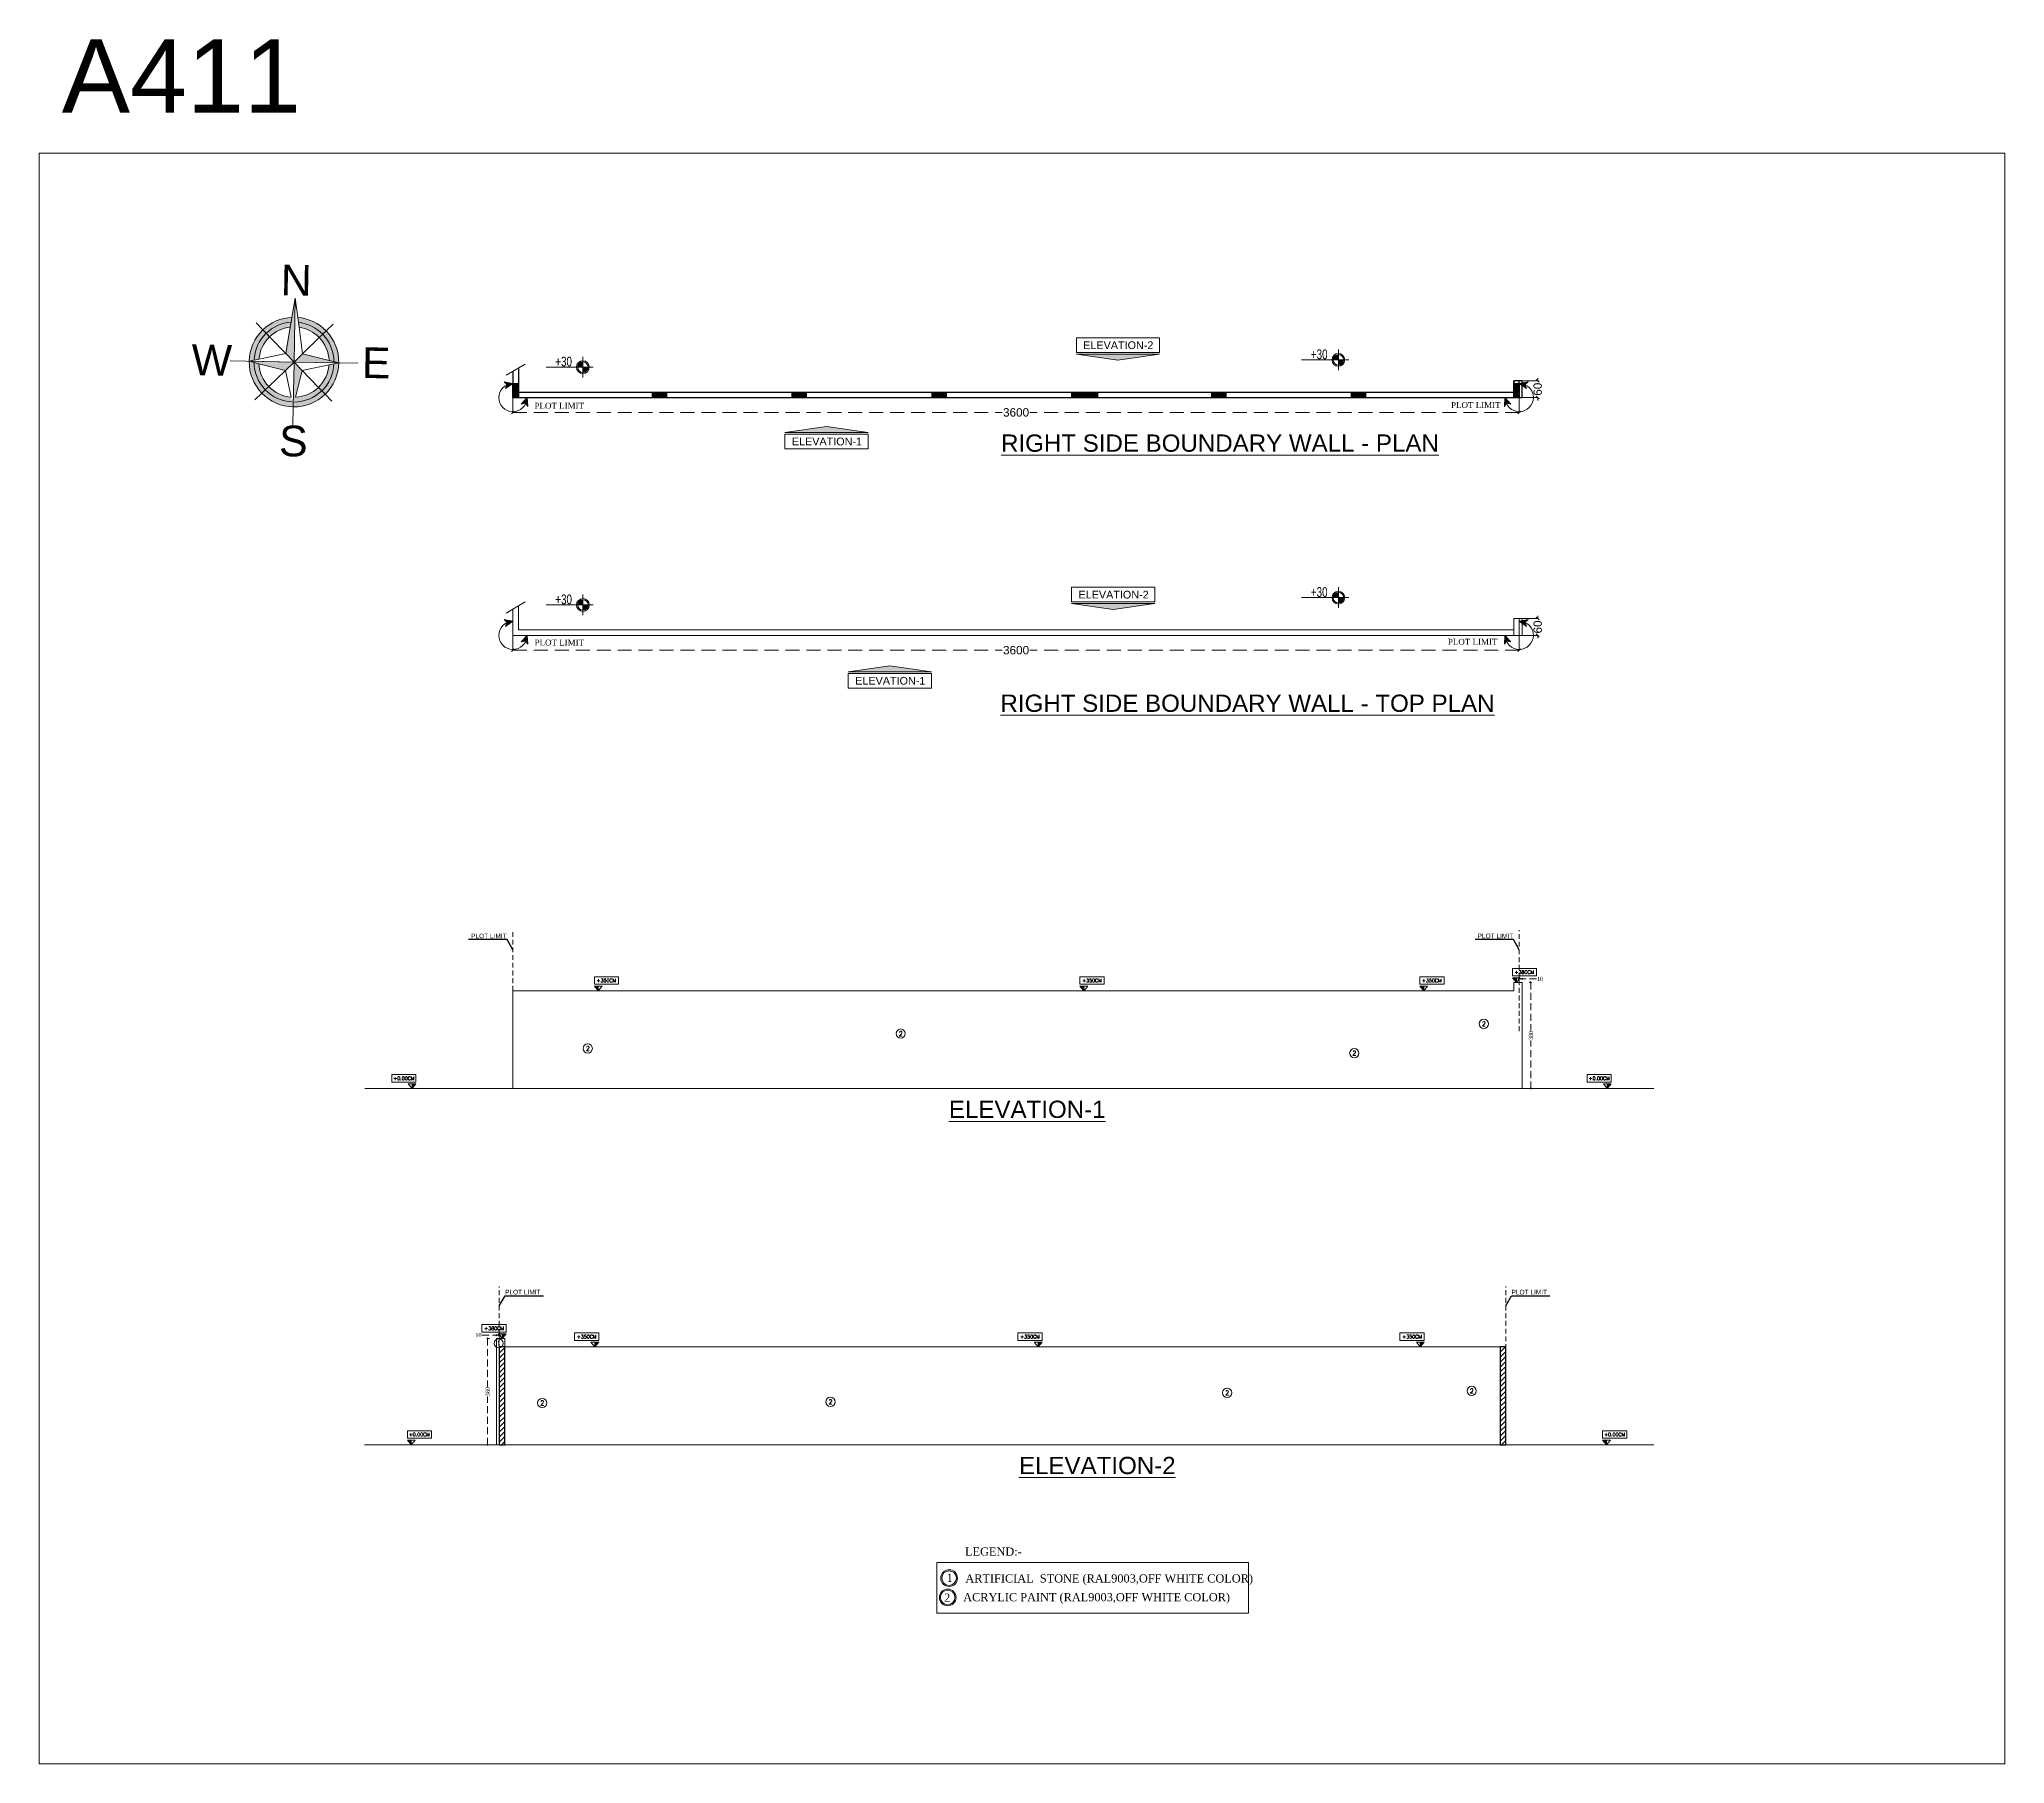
# Model space of a CAD drawing. Header units: inches. Extents: x -114 to 635, y -137 to 57.
# Drawn here: x 387 to 457.3, y -113.4 to -51.7 of the extents above; entities that cross this region are included whole.
import ezdxf
from ezdxf.enums import TextEntityAlignment as Align

# ---------------------------------------------------------------- set-up
doc = ezdxf.new("R2010")
doc.units = ezdxf.units.IN
doc.header["$MEASUREMENT"] = 0
doc.header["$PDMODE"] = 98
for name, pattern in [('ABOOD', [0.375, 0.25, -0.125]), ('DASHED', [0.75, 0.5, -0.25]), ('DASHED2', [0.375, 0.25, -0.125])]:
    doc.linetypes.add(name, pattern=pattern)
doc.layers.get('0').update_dxf_attribs({"lineweight": 5})
doc.layers.get('Defpoints').update_dxf_attribs({"lineweight": 5})
for name, color, linetype, lineweight in [('A-ARROW', 1, 'Continuous', 5), ('A-ELEV 02', 32, 'Continuous', 5), ('A-ELEVATION TAG', 230, 'Continuous', 5), ('A-FIN TAG', 1, 'Continuous', 9), ('A-FLOOR LINE', 5, 'Continuous', 20), ('A-HATCH SEC', 8, 'Continuous', 5), ('A-LEVEL TEXT', 3, 'Continuous', 5), ('A-PLOT LIMIT', 1, 'Continuous', 0), ('A-RAILING', 31, 'Continuous', 5), ('BORDER A2', 7, 'Continuous', 50), ('BOUNDARY WALL', 3, 'Continuous', 18), ('COLUMNS HATCH', 1, 'Continuous', 5), ('dim', 1, 'Continuous', 9), ('DIM.', 1, 'Continuous', 5), ('ELEVATION 02', 3, 'Continuous', 18), ('LEVEL SYMBOL', 8, 'Continuous', 5), ('LEVELS', 251, 'Continuous', 5), ('PROPOSED COLUMNS', 6, 'Continuous', 30), ('TEXT2', 7, 'Continuous', 0), ('WALL PROPOSED', 7, 'Continuous', 30)]:
    doc.layers.add(name, color=color, linetype=linetype, lineweight=lineweight)
doc.styles.add('002-F.FLOOR PLAN$0$xref plans$0$ATTRIBUTE', font='BKANT.TTF')
doc.styles.add('Arial', font='arial.ttf')
doc.styles.add('BORDER', font='times.ttf', dxfattribs={"height": 0.2})
doc.styles.add('COMP', font='complex_.ttf')
doc.styles.add('ROMANS', font='romans.shx', dxfattribs={"width": 0.7})
doc.styles.add('ST', font='times.ttf', dxfattribs={"width": 0.8})
doc.styles.get("Standard").update_dxf_attribs({"font": 'arial.ttf'})
doc.styles.add('TEXTN', font='arial.ttf', dxfattribs={"height": 0.2})
doc.styles.add('TEXTS', font='arial.ttf', dxfattribs={"width": 0.8})
doc.dimstyles.new('RASH PLAN', dxfattribs={"dimtxt": 0.15, "dimasz": 0.05, "dimexe": 0, "dimexo": 0.1, "dimgap": 0.05, "dimtad": 0, "dimdec": 0, "dimlfac": 100, "dimzin": 0, "dimdsep": 46, "dimtxsty": 'ST', "dimblk": 'OBLIQUE', "dimcen": 0.09, "dimclrd": 200, "dimclre": 6, "dimclrt": 1, "dimadec": 0, "dimazin": 0, "dimtfac": 1, "dimtdec": 0, "dimtmove": 1, "dimatfit": 3, "dimldrblk": 'OBLIQUE', "dimfxl": 0, "dimtolj": 1, "dimtzin": 0, "dimlwd": -1, "dimlwe": -1, "dimarcsym": 0})
doc.dimstyles.new('SITE RASH', dxfattribs={"dimtxt": 0.3, "dimasz": 0.1, "dimexe": 0, "dimexo": 0, "dimgap": 0.05, "dimtad": 0, "dimdec": 0, "dimlfac": 100, "dimzin": 0, "dimdsep": 46, "dimtxsty": 'Arial', "dimblk": 'OBLIQUE', "dimcen": 0.05, "dimclrd": 256, "dimclre": 256, "dimclrt": 256, "dimadec": 0, "dimazin": 0, "dimtfac": 10, "dimtdec": 0, "dimtix": 1, "dimtofl": 0, "dimtmove": 1, "dimatfit": 2, "dimldrblk": 'OBLIQUE', "dimfxl": 0.05, "dimtolj": 1, "dimtzin": 0, "dimlwd": -1, "dimlwe": -1, "dimarcsym": 0})
doc.dimstyles.get("Standard").update_dxf_attribs({"dimtxt": 0.18, "dimasz": 0.18, "dimexe": 0.18, "dimexo": 0.0625, "dimgap": 0.09, "dimtad": 0, "dimtih": 1, "dimtoh": 1, "dimdec": 4, "dimzin": 0, "dimdsep": 46, "dimtxsty": 'Standard', "dimcen": 0.09, "dimadec": 0, "dimazin": 0, "dimtfac": 1, "dimtdec": 4, "dimtofl": 0, "dimtmove": 0, "dimatfit": 3, "dimfxl": 1, "dimtolj": 1, "dimtzin": 0, "dimarcsym": 0})

# ---------------------------------------------------------------- blocks, each defined once
blk = doc.blocks.new('_Oblique')
at = {"color": 0, "lineweight": -2}
blk.add_line((-0.5, -0.5), (0.5, 0.5), dxfattribs=at)
blk = doc.blocks.new('*D885')
at = {"layer": 'Defpoints', "color": 0, "transparency": 16777216}
for p in [(403.9759127992073, -73.06430522100902), (439.9759127992072, -73.06430522100902), (439.9759127992072, -73.59538393879322)]:
    blk.add_point(p, dxfattribs=at)
at = {"layer": 'dim', "transparency": 16777216}
for p, q in [((403.9759127992073, -73.06430522100902), (403.9759127992073, -73.59538393879322)), ((439.9759127992072, -73.06430522100902), (439.9759127992072, -73.59538393879322))]:
    blk.add_line(p, q, dxfattribs=at)
at = {"layer": 'dim', "linetype": 'DASHED', "transparency": 16777216}
for p, q in [((403.9759127992073, -73.59538393879322), (421.4785730993436, -73.59538393879322)), ((439.9759127992072, -73.59538393879322), (422.4732524990708, -73.59538393879322))]:
    blk.add_line(p, q, dxfattribs=at)
at = {"layer": 'dim', "transparency": 16777216, "xscale": 0.1, "yscale": 0.1, "zscale": 0.1, "rotation": 180}
blk.add_blockref('_Oblique', (403.9759127992073, -73.59538393879322), dxfattribs=at)
at = {"layer": 'dim', "transparency": 16777216, "xscale": 0.1, "yscale": 0.1, "zscale": 0.1}
blk.add_blockref('_Oblique', (439.9759127992072, -73.59538393879322), dxfattribs=at)
at = {"layer": 'dim', "transparency": 16777216, "insert": (421.9759127992072, -73.59538393879322), "char_height": 0.3, "attachment_point": 5, "style": 'Arial'}
blk.add_mtext('\\A1;3600', dxfattribs=at)
blk = doc.blocks.new('*D886')
at = {"layer": 'Defpoints', "color": 0, "transparency": 16777216}
for p in [(439.9759127992074, -72.4643057912862), (439.9759127992074, -73.06430522100905), (440.6337931799775, -73.06430522100905)]:
    blk.add_point(p, dxfattribs=at)
at = {"layer": 'dim', "linetype": 'DASHED', "transparency": 16777216}
for p, q in [((440.6337931799775, -72.4643057912862), (440.6337931799775, -72.3643057912862)), ((440.6337931799775, -73.06430522100905), (440.6337931799775, -73.16430522100904))]:
    blk.add_line(p, q, dxfattribs=at)
at = {"layer": 'dim', "transparency": 16777216}
for p, q in [((439.9759127992074, -72.4643057912862), (440.6337931799775, -72.4643057912862)), ((439.9759127992074, -73.06430522100905), (440.6337931799775, -73.06430522100905))]:
    blk.add_line(p, q, dxfattribs=at)
at = {"layer": 'dim', "transparency": 16777216, "xscale": 0.1, "yscale": 0.1, "zscale": 0.1}
for p, rotation in [((440.6337931799775, -72.4643057912862), 270), ((440.6337931799775, -73.06430522100905), 90)]:
    blk.add_blockref('_Oblique', p, dxfattribs=dict(at, rotation=rotation))
at = {"layer": 'dim', "transparency": 16777216, "insert": (440.6337931799774, -72.76430550614774), "char_height": 0.3, "attachment_point": 5, "rotation": 90, "style": 'Arial'}
blk.add_mtext('\\A1;60', dxfattribs=at)
blk = doc.blocks.new('002-F.FLOOR PLAN$0$xref plans$0$LVL-PL')
h = blk.add_hatch(color=256)
h.paths.add_polyline_path([(0, 0.1233333333366318), (0, 0), (0.1233333333366318, 0, 0.4142135623713494)])
h.paths.add_polyline_path([(0, 3.638e-12), (-0.1233333333366318, 0, 0.4142135623713494), (0, -0.1233333333366318)])
for p, q in [((0.1999999999970896, 0), (-0.2423931623925455, 0)), ((0, 0.2423931623961835), (0, -0.2423931623961835)), ((0, 0), (0.8647632531776706, 0))]:
    blk.add_line(p, q)
for radius in [0.1500000000046361, 0.1233333333369346]:
    blk.add_circle((0, 0), radius)
at = {"style": '002-F.FLOOR PLAN$0$xref plans$0$ATTRIBUTE', "width": 0.75, "flags": 12}
for tag, p in [('LEVEL', (0.5169967120220919, 0.1508291632280816)), ('POSITION', (0.5169967120148158, -0.1541315465772186))]:
    blk.add_attdef(tag, text='', height=0.2, dxfattribs=at).set_placement(p, align=Align.MIDDLE)
blk = doc.blocks.new('*D887')
at = {"layer": 'Defpoints', "color": 0, "transparency": 16777216}
for p in [(403.9759127992073, -64.56124309815834), (439.9759127992072, -64.56124309815834), (439.9759127992072, -65.09232181594254)]:
    blk.add_point(p, dxfattribs=at)
at = {"layer": 'dim', "transparency": 16777216}
for p, q in [((403.9759127992073, -64.56124309815834), (403.9759127992073, -65.09232181594254)), ((439.9759127992072, -64.56124309815834), (439.9759127992072, -65.09232181594254))]:
    blk.add_line(p, q, dxfattribs=at)
at = {"layer": 'dim', "linetype": 'DASHED', "transparency": 16777216}
for p, q in [((403.9759127992073, -65.09232181594254), (421.4785730993436, -65.09232181594254)), ((439.9759127992072, -65.09232181594254), (422.4732524990708, -65.09232181594254))]:
    blk.add_line(p, q, dxfattribs=at)
at = {"layer": 'dim', "transparency": 16777216, "xscale": 0.1, "yscale": 0.1, "zscale": 0.1, "rotation": 180}
blk.add_blockref('_Oblique', (403.9759127992073, -65.09232181594254), dxfattribs=at)
at = {"layer": 'dim', "transparency": 16777216, "xscale": 0.1, "yscale": 0.1, "zscale": 0.1}
blk.add_blockref('_Oblique', (439.9759127992072, -65.09232181594254), dxfattribs=at)
at = {"layer": 'dim', "transparency": 16777216, "insert": (421.9759127992072, -65.09232181594254), "char_height": 0.3, "attachment_point": 5, "style": 'Arial'}
blk.add_mtext('\\A1;3600', dxfattribs=at)
blk = doc.blocks.new('*D888')
at = {"layer": 'Defpoints', "color": 0, "transparency": 16777216}
for p in [(439.9759127992074, -63.96124366843551), (439.9759127992074, -64.56124309815837), (440.6337931799774, -64.56124309815837)]:
    blk.add_point(p, dxfattribs=at)
at = {"layer": 'dim', "transparency": 16777216}
for p, q in [((439.9759127992074, -63.96124366843551), (440.6337931799774, -63.96124366843551)), ((439.9759127992074, -64.56124309815837), (440.6337931799774, -64.56124309815837))]:
    blk.add_line(p, q, dxfattribs=at)
at = {"layer": 'dim', "linetype": 'DASHED', "transparency": 16777216}
for p, q in [((440.6337931799774, -63.96124366843551), (440.6337931799774, -63.86124366843551)), ((440.6337931799774, -64.56124309815837), (440.6337931799774, -64.66124309815837))]:
    blk.add_line(p, q, dxfattribs=at)
at = {"layer": 'dim', "transparency": 16777216, "xscale": 0.1, "yscale": 0.1, "zscale": 0.1}
for p, rotation in [((440.6337931799774, -63.96124366843551), 270), ((440.6337931799774, -64.56124309815837), 90)]:
    blk.add_blockref('_Oblique', p, dxfattribs=dict(at, rotation=rotation))
at = {"layer": 'dim', "transparency": 16777216, "insert": (440.6337931799773, -64.26124338329706), "char_height": 0.3, "attachment_point": 5, "rotation": 90, "style": 'Arial'}
blk.add_mtext('\\A1;60', dxfattribs=at)
blk = doc.blocks.new('TAG-ELE-LVL')
at = {"layer": 'LEVEL SYMBOL'}
for p, q in [((-0.2097749077938715, 0.3499999999999659), (-0.2097749077943263, 0.7499999999999432)), ((-0.2097749077943263, 0.7499999999999432), (1.090225092205398, 0.7499999999999432)), ((-0.2097749077938715, 0.3499999999999659), (1.090225092205854, 0.3499999999999091)), ((0, 0), (4.547e-13, 0.2500000000001137)), ((1.090225092205854, 0.3499999999999091), (1.090225092205398, 0.7499999999999432))]:
    blk.add_line(p, q, dxfattribs=at)
blk.add_lwpolyline([(0, 0), (0.2097749077943263, 0.2500000000001137), (-0.2097749077938715, 0.2500000000000568)], close=True, dxfattribs=at)
blk.add_solid([(-0.2097749077938715, 0.2500000000000568), (0, 0), (4.547e-13, 0.2500000000001137)], dxfattribs=at)
at = {"layer": 'LEVEL SYMBOL', "style": 'TEXTN', "width": 0.7499999972715159}
blk.add_attdef('-', (0.3613475380338968, 0.0699743482624058), '', height=0.175, dxfattribs=at)
at = {"layer": 'LEVELS', "color": 1, "style": 'TEXTS', "width": 0.7499999972715159}
blk.add_attdef('FLOOR-NAME', text='', height=0.2500000000509317, dxfattribs=at).set_placement((-0.2097749077943263, 0.7999999999999547), align=Align.BOTTOM_LEFT)
blk.add_attdef('LVL', text='', height=0.2250000000458385, dxfattribs=at).set_placement((0.4402250922057648, 0.5499999999999547), align=Align.MIDDLE_CENTER)
blk = doc.blocks.new('*D891')
at = {"layer": 'Defpoints', "color": 0, "transparency": 16777216}
for p in [(440.2250846131004, -85.47268122301327), (440.392441324563, -85.47268122301327), (440.0759126788211, -89.27268122301317)]:
    blk.add_point(p, dxfattribs=at)
at = {"layer": 'DIM.', "color": 6, "transparency": 16777216}
for p, q in [((440.3250846131004, -85.47268122301327), (440.392441324563, -85.47268122301327)), ((440.1759126788211, -89.27268122301317), (440.392441324563, -89.27268122301317))]:
    blk.add_line(p, q, dxfattribs=at)
at = {"layer": 'DIM.', "color": 200, "linetype": 'DASHED2', "transparency": 16777216}
for p, q in [((440.392441324563, -85.47268122301327), (440.392441324563, -87.19653846886757)), ((440.392441324563, -89.27268122301317), (440.392441324563, -87.54882397715886))]:
    blk.add_line(p, q, dxfattribs=at)
at = {"layer": 'DIM.', "color": 200, "transparency": 16777216, "xscale": 0.05, "yscale": 0.05, "zscale": 0.05}
for p, rotation in [((440.392441324563, -85.47268122301327), 90), ((440.392441324563, -89.27268122301317), 270)]:
    blk.add_blockref('_Oblique', p, dxfattribs=dict(at, rotation=rotation))
at = {"layer": 'DIM.', "color": 1, "transparency": 16777216, "insert": (440.3924413245629, -87.37268122301333), "char_height": 0.15, "attachment_point": 5, "rotation": 90, "style": 'ST'}
blk.add_mtext('\\A1;380', dxfattribs=at)
blk = doc.blocks.new('*D889')
at = {"layer": 'Defpoints', "color": 0, "transparency": 16777216}
for p in [(439.9759127992072, -85.47268122301318), (440.0759126788208, -85.34939470772824), (440.0759126788208, -85.47268122301318)]:
    blk.add_point(p, dxfattribs=at)
at = {"layer": 'DIM.', "color": 200, "linetype": 'DASHED2', "transparency": 16777216}
for p, q in [((439.9759127992072, -85.34939470772824), (439.9259127992072, -85.34939470772824)), ((439.9759127992072, -85.34939470772824), (440.0759126788208, -85.34939470772824)), ((439.9759127992072, -85.34939470772824), (440.0759126788208, -85.34939470772824)), ((440.0759126788208, -85.34939470772824), (440.1259126788208, -85.34939470772824)), ((440.5929895478456, -85.34939470772824), (440.0759126788208, -85.34939470772824))]:
    blk.add_line(p, q, dxfattribs=at)
at = {"layer": 'DIM.', "color": 6, "transparency": 16777216}
for p, q in [((439.9759127992072, -85.37268122301319), (439.9759127992072, -85.34939470772824)), ((440.0759126788208, -85.37268122301319), (440.0759126788208, -85.34939470772824))]:
    blk.add_line(p, q, dxfattribs=at)
at = {"layer": 'DIM.', "color": 200, "transparency": 16777216, "xscale": 0.05, "yscale": 0.05, "zscale": 0.05}
blk.add_blockref('_Oblique', (439.9759127992072, -85.34939470772824), dxfattribs=at)
at = {"layer": 'DIM.', "color": 200, "transparency": 16777216, "xscale": 0.05, "yscale": 0.05, "zscale": 0.05, "rotation": 180}
blk.add_blockref('_Oblique', (440.0759126788208, -85.34939470772824), dxfattribs=at)
at = {"layer": 'DIM.', "color": 1, "transparency": 16777216, "insert": (440.7180436213856, -85.34939470772824), "char_height": 0.15, "attachment_point": 5, "style": 'ST'}
blk.add_mtext('\\A1;10', dxfattribs=at)
blk = doc.blocks.new('*D892')
at = {"layer": 'Defpoints', "color": 0, "transparency": 16777216}
for p in [(403.0739400346907, -98.21005768190207), (403.2412967461511, -98.21005768190207), (403.3904686804305, -102.010057681902)]:
    blk.add_point(p, dxfattribs=at)
at = {"layer": 'DIM.', "color": 6, "transparency": 16777216}
for p, q in [((403.1412967461511, -98.21005768190207), (403.0739400346907, -98.21005768190207)), ((403.2904686804305, -102.010057681902), (403.0739400346907, -102.010057681902))]:
    blk.add_line(p, q, dxfattribs=at)
at = {"layer": 'DIM.', "color": 200, "linetype": 'DASHED2', "transparency": 16777216}
for p, q in [((403.0739400346907, -98.21005768190207), (403.0739400346907, -99.93391492775638)), ((403.0739400346907, -102.010057681902), (403.0739400346907, -100.2862004360477))]:
    blk.add_line(p, q, dxfattribs=at)
at = {"layer": 'DIM.', "color": 200, "transparency": 16777216, "xscale": 0.05, "yscale": 0.05, "zscale": 0.05}
for p, rotation in [((403.0739400346907, -98.21005768190207), 90), ((403.0739400346907, -102.010057681902), 270)]:
    blk.add_blockref('_Oblique', p, dxfattribs=dict(at, rotation=rotation))
at = {"layer": 'DIM.', "color": 1, "transparency": 16777216, "insert": (403.0739400346906, -100.1100576819021), "char_height": 0.15, "attachment_point": 5, "rotation": 90, "style": 'ST'}
blk.add_mtext('\\A1;380', dxfattribs=at)
blk = doc.blocks.new('*D890')
at = {"layer": 'Defpoints', "color": 0, "transparency": 16777216}
for p in [(403.3904686804303, -98.08677116661701), (403.3904686804303, -98.21005768190196), (403.4904685600439, -98.21005768190196)]:
    blk.add_point(p, dxfattribs=at)
at = {"layer": 'DIM.', "color": 200, "linetype": 'DASHED2', "transparency": 16777216}
for p, q in [((402.8733918114055, -98.08677116661701), (403.3904686804303, -98.08677116661701)), ((403.3904686804303, -98.08677116661701), (403.3404686804303, -98.08677116661701)), ((403.4904685600439, -98.08677116661701), (403.3904686804303, -98.08677116661701)), ((403.4904685600439, -98.08677116661701), (403.3904686804303, -98.08677116661701)), ((403.4904685600439, -98.08677116661701), (403.5404685600439, -98.08677116661701))]:
    blk.add_line(p, q, dxfattribs=at)
at = {"layer": 'DIM.', "color": 6, "transparency": 16777216}
for p, q in [((403.3904686804303, -98.11005768190196), (403.3904686804303, -98.08677116661701)), ((403.4904685600439, -98.11005768190196), (403.4904685600439, -98.08677116661701))]:
    blk.add_line(p, q, dxfattribs=at)
at = {"layer": 'DIM.', "color": 200, "transparency": 16777216, "xscale": 0.05, "yscale": 0.05, "zscale": 0.05}
blk.add_blockref('_Oblique', (403.3904686804303, -98.08677116661701), dxfattribs=at)
at = {"layer": 'DIM.', "color": 200, "transparency": 16777216, "xscale": 0.05, "yscale": 0.05, "zscale": 0.05, "rotation": 180}
blk.add_blockref('_Oblique', (403.4904685600439, -98.08677116661701), dxfattribs=at)
at = {"layer": 'DIM.', "color": 1, "transparency": 16777216, "insert": (402.7483377378655, -98.08677116661701), "char_height": 0.15, "attachment_point": 5, "style": 'ST'}
blk.add_mtext('\\A1;10', dxfattribs=at)
blk = doc.blocks.new('NOTH')
at = {"layer": 'A-ARROW'}
h = blk.add_hatch(color=256, dxfattribs=at)
h.paths.add_polyline_path([(0.7367880207187341, 0), (0.6575899677640109, 0.0183679669693504), (0.5777283029631805, 0.0368898418159631), (0.138709133292366, 0.1387091331513375), (1.847e-13, -3.695e-13)])
h.paths.add_polyline_path([(1.421e-13, 1.052554315272032), (-0.0481682284584935, 0.7352118123715456), (-0.0603320410307902, 0.6550740360918894), (-0.0725869453558943, 0.5743361277810948), (-0.1387091332541104, 0.138709133151707), (1.847e-13, -3.695e-13)])
h.paths.add_polyline_path([(-0.7367880206932682, 5.4e-13), (-0.6575899677639683, -0.0183679669692367), (-0.5777283029244984, -0.036889841816361), (-0.1387091332536698, -0.138709133151707), (1.847e-13, -3.695e-13)])
h.paths.add_polyline_path([(0.1387091332923234, -0.1387091331515364), (1.847e-13, -3.695e-13), (-1.847e-13, -0.736788020910808), (0.018367967033555, -0.6575899678792894), (0.0368898419054631, -0.5777283031165439)])
h = blk.add_hatch(color=256, dxfattribs=at)
edge = h.paths.add_edge_path()
edge.add_ellipse((1.847e-13, -3.695e-13), major_axis=(-0.4651676837564604, 0.4651676837565617), ratio=0.9999999998919108, start_angle=-89.99999999921107, end_angle=-50.262072299546)
edge.add_line((0.060332041053556, 0.6550740361128362), (0.0725869453426498, 0.574336127870339))
edge.add_ellipse((1.847e-13, -3.695e-13), major_axis=(0.4093475616569167, 0.4093475616568277), ratio=0.9999999997555454, start_angle=0, end_angle=37.79691486913919, ccw=False)
edge.add_line((0.4093475615218411, 0.4093475617780201), (0.4651676837811465, 0.4651676836406013))
edge = h.paths.add_edge_path()
edge.add_ellipse((1.847e-13, -3.695e-13), major_axis=(0.5209878057300275, 0.5209878057299147), ratio=0.9999999999968756, start_angle=314.9999999999104, end_angle=359.9999999985911)
edge.add_line((0.5209878057426921, 0.5209878057171125), (0.465167683772478, 0.4651676836316483))
edge.add_ellipse((1.847e-13, -3.695e-13), major_axis=(-0.4651676837320017, 0.4651676837321025), ratio=0.9999999999444913, start_angle=226.5999839728725, end_angle=270.00000000078893, ccw=False)
edge.add_line((0.6575899677875441, 0.0183679669641208), (0.7367880206930125, 5.854899898238841e-12))
edge = h.paths.add_edge_path()
edge.add_ellipse((1.847e-13, -3.695e-13), major_axis=(-0.4093475616568274, 0.4093475616569162), ratio=0.9999999999629564, start_angle=180, end_angle=221.34643715917, ccw=False)
edge.add_line((0.4093475617774092, -0.4093475615211162), (0.4651676837726911, -0.4651676836316483))
edge.add_ellipse((1.847e-13, -3.695e-13), major_axis=(0.4651676837321025, 0.4651676837320017), ratio=0.9999999999444923, start_angle=269.9999999992111, end_angle=313.4000160271274)
edge.add_line((0.6575899677873595, -0.0183679669640924), (0.5777283029553502, -0.0368898418176116))
edge = h.paths.add_edge_path()
edge.add_ellipse((1.847e-13, -3.695e-13), major_axis=(-0.5209878057299147, 0.5209878057300275), ratio=0.99999999996475, start_angle=134.9999999989901, end_angle=180.0000000014088)
edge.add_line((0.5209878057425783, -0.5209878057169705), (0.4651676837806919, -0.4651676836396632))
edge.add_ellipse((1.847e-13, -3.695e-13), major_axis=(0.4651676837133373, 0.4651676837132369), ratio=0.9999999999848316, start_angle=226.5999839861861, end_angle=269.99999999921124, ccw=False)
edge.add_line((0.0183679670573298, -0.6575899677758912), (5.373120004481535e-11, -0.7367880206779205))
edge = h.paths.add_edge_path()
edge.add_ellipse((1.847e-13, -3.695e-13), major_axis=(-0.4651676837132375, 0.4651676837133383), ratio=0.9999999999848308, start_angle=90.00000000078873, end_angle=133.4000160138138)
edge.add_line((-0.0183679670313666, -0.6575899677784208), (-0.0368898418879269, -0.577728303026845))
edge.add_ellipse((1.847e-13, -3.695e-13), major_axis=(-0.4093475617746752, 0.4093475617747643), ratio=0.999999999712108, start_angle=90, end_angle=131.3464371538943, ccw=False)
edge.add_line((-0.4093475617927142, -0.4093475615366346), (-0.4651676837807062, -0.4651676836402602))
edge = h.paths.add_edge_path()
edge.add_ellipse((1.847e-13, -3.695e-13), major_axis=(-0.4651676837320017, 0.4651676837321025), ratio=0.9999999999444913, start_angle=46.59998397287251, end_angle=90.00000000078887, ccw=False)
edge.add_line((-0.6575899677872316, -0.0183679669642061), (-0.7367880206930693, -1.704990315598565e-13))
edge.add_ellipse((1.847e-13, -3.695e-13), major_axis=(0.5209878057300275, 0.5209878057299147), ratio=0.9999999999968756, start_angle=134.9999999999105, end_angle=179.9999999985912)
edge.add_line((-0.5209878057426778, -0.5209878057170556), (-0.465167683772464, -0.4651676836315917))
edge = h.paths.add_edge_path()
edge.add_ellipse((1.847e-13, -3.695e-13), major_axis=(0.4651676837321025, 0.4651676837320017), ratio=0.9999999999444923, start_angle=89.99999999921107, end_angle=133.4000160271275)
edge.add_line((-0.6575899677872316, 0.0183679669641208), (-0.577728302956416, 0.0368898418086303))
edge.add_ellipse((1.847e-13, -3.695e-13), major_axis=(-0.4093475616568274, 0.4093475616569162), ratio=0.9999999999629564, start_angle=0, end_angle=41.34643715916991, ccw=False)
edge.add_line((-0.4093475615365493, 0.4093475617927709), (-0.4651676837725063, 0.4651676836317053))
edge = h.paths.add_edge_path()
edge.add_ellipse((1.847e-13, -3.695e-13), major_axis=(-0.5209878057299147, 0.5209878057300275), ratio=0.9999999999105192, start_angle=-41.2515596892217, end_angle=1.40879490012606e-09)
edge.add_line((-0.5209878057428057, 0.5209878057170556), (-0.465167683781374, 0.4651676836403455))
edge.add_ellipse((1.847e-13, -3.695e-13), major_axis=(0.4651676837565617, 0.4651676837564604), ratio=0.9999999998919108, start_angle=50.26207229954599, end_angle=89.99999999921113, ccw=False)
edge.add_line((-0.0603320410271522, 0.6550740361169858), (-0.048168228446599, 0.7352118124497622))
h = blk.add_hatch(color=256, dxfattribs=at)
edge = h.paths.add_edge_path()
edge.add_ellipse((1.847e-13, -3.695e-13), major_axis=(0.5209878057300275, 0.5209878057299147), ratio=0.9999999999105188, start_angle=359.9999999985911, end_angle=401.2515596892217)
edge.add_line((0.0481682284466558, 0.7352118124500179), (0.0603320410534565, 0.6550740361133764))
edge.add_ellipse((1.847e-13, -3.695e-13), major_axis=(-0.4651676837564604, 0.4651676837565617), ratio=0.9999999998919108, start_angle=-89.99999999921113, end_angle=-50.26207229954548, ccw=False)
edge.add_line((0.4651676837811607, 0.465167683639919), (0.5209878057428199, 0.520987805716743))
edge = h.paths.add_edge_path()
edge.add_ellipse((1.847e-13, -3.695e-13), major_axis=(0.4093475616569168, 0.4093475616568273), ratio=0.9999999999629559, start_angle=318.6535628408301, end_angle=360, ccw=False)
edge.add_line((0.5777283029555207, 0.0368898418178105), (0.6575899677874733, 0.0183679669639503))
edge.add_ellipse((1.847e-13, -3.695e-13), major_axis=(-0.4651676837320017, 0.4651676837321025), ratio=0.9999999999444913, start_angle=226.5999839728724, end_angle=270.0000000007889)
edge.add_line((0.4651676837726061, 0.4651676836312788), (0.409347561536521, 0.4093475617922311))
edge = h.paths.add_edge_path()
edge.add_ellipse((1.847e-13, -3.695e-13), major_axis=(0.4651676837321025, 0.4651676837320017), ratio=0.9999999999444923, start_angle=269.99999999921124, end_angle=313.40001602712755, ccw=False)
edge.add_line((0.4651676837726626, -0.4651676836317053), (0.5209878057427915, -0.5209878057170843))
edge.add_ellipse((1.847e-13, -3.695e-13), major_axis=(-0.5209878057299129, 0.5209878057300266), ratio=0.9999999999968752, start_angle=180.0000000014088, end_angle=225.0000000000895)
edge.add_line((0.7367880206929271, -6.1391e-12), (0.6575899677874589, -0.018367966964405))
edge = h.paths.add_edge_path()
edge.add_ellipse((1.847e-13, -3.695e-13), major_axis=(0.4093475617747643, 0.4093475617746752), ratio=0.9999999997121085, start_angle=228.6535628461057, end_angle=270, ccw=False)
edge.add_line((0.0368898419273762, -0.5777283030215871), (0.018367967057344, -0.6575899677760902))
edge.add_ellipse((1.847e-13, -3.695e-13), major_axis=(0.4651676837133373, 0.4651676837132369), ratio=0.9999999999848316, start_angle=226.599983986186, end_angle=269.9999999992111)
edge.add_line((0.4651676837808907, -0.4651676836403739), (0.4093475617927142, -0.4093475615367482))
edge = h.paths.add_edge_path()
edge.add_ellipse((1.847e-13, -3.695e-13), major_axis=(-0.4651676837132375, 0.4651676837133383), ratio=0.9999999999848308, start_angle=90.00000000078887, end_angle=133.400016013814, ccw=False)
edge.add_line((-0.465167683780962, -0.4651676836400327), (-0.520987805742877, -0.52098780571734))
edge.add_ellipse((1.847e-13, -3.695e-13), major_axis=(0.5209878057300275, 0.5209878057299147), ratio=0.9999999999647492, start_angle=179.9999999985912, end_angle=225.0000000010099)
edge.add_line((-5.3916e-11, -0.7367880206783184), (-0.0183679670313239, -0.6575899677784492))
edge = h.paths.add_edge_path()
edge.add_ellipse((1.847e-13, -3.695e-13), major_axis=(0.4093475616569168, 0.4093475616568273), ratio=0.9999999999629559, start_angle=138.6535628408301, end_angle=180, ccw=False)
edge.add_line((-0.5777283029566292, -0.0368898418086019), (-0.6575899677873025, -0.0183679669642345))
edge.add_ellipse((1.847e-13, -3.695e-13), major_axis=(-0.4651676837320017, 0.4651676837321025), ratio=0.9999999999444913, start_angle=46.59998397287242, end_angle=90.00000000078873)
edge.add_line((-0.4651676837725205, -0.4651676836315632), (-0.4093475617772527, -0.4093475615209742))
edge = h.paths.add_edge_path()
edge.add_ellipse((1.847e-13, -3.695e-13), major_axis=(-0.5209878057299129, 0.5209878057300266), ratio=0.9999999999968752, start_angle=1.408794900004402e-09, end_angle=45.00000000008949)
edge.add_line((-0.736788020693325, 4.263e-13), (-0.6575899677874874, 0.0183679669643766))
edge.add_ellipse((1.847e-13, -3.695e-13), major_axis=(0.4651676837321025, 0.4651676837320017), ratio=0.9999999999444923, start_angle=89.99999999921113, end_angle=133.4000160271276, ccw=False)
edge.add_line((-0.465167683772478, 0.4651676836313642), (-0.5209878057425926, 0.520987805716743))
edge = h.paths.add_edge_path()
edge.add_ellipse((1.847e-13, -3.695e-13), major_axis=(-0.409347561656827, 0.4093475616569161), ratio=0.9999999997555448, start_angle=-37.79691486913907, end_angle=0, ccw=False)
edge.add_line((-0.07258694534219501, 0.5743361278701685), (-0.060332041026868, 0.6550740361166733))
edge.add_ellipse((1.847e-13, -3.695e-13), major_axis=(0.4651676837565617, 0.4651676837564604), ratio=0.9999999998919108, start_angle=50.262072299546, end_angle=89.99999999921107)
edge.add_line((-0.4651676837810328, 0.465167683639919), (-0.4093475615216562, 0.4093475617776507))
for p, q in [((-5.68e-14, 1.052554315272145), (-0.0481682284583371, 0.7352118123711194)), ((-5.68e-14, 1.052554315272145), (0.0481682284587777, 0.7352118123713752)), ((0, 0), (-5.68e-14, 1.052554315272145)), ((-0.0603320410308044, 0.655074036091861), (-0.0725869453556953, 0.5743361277807538)), ((-0.0481682284583371, 0.7352118123711194), (-0.0603320410308044, 0.655074036091861)), ((0.0481682284587777, 0.7352118123713752), (0.0603320410566397, 0.6550740360920316)), ((0.0603320410566397, 0.6550740360920316), (0.0725869453562211, 0.5743361277807822)), ((-0.5209878057424647, 0.5209878057167145), (-0.6326280498287105, 0.6326280500851456)), ((-0.4651676836997042, 0.4651676835587466), (-0.5209878057424647, 0.5209878057167145)), ((-0.4093475616567872, 0.4093475619131084), (-0.4651676836997042, 0.4651676835587466)), ((-0.1387091332538688, 0.1387091331513943), (-0.4093475616567872, 0.4093475619131084)), ((-0.0725869453556953, 0.5743361277807538), (-0.1387091332538688, 0.1387091331513943)), ((0.0725869453562211, 0.5743361277807822), (0.1387091332923092, 0.1387091331512238)), ((0.1387091332923092, 0.1387091331512238), (0.4093475616569294, 0.4093475619129663)), ((0.4093475616569294, 0.4093475619129663), (0.4651676836999883, 0.4651676835587466)), ((0.4651676836999883, 0.4651676835587466), (0.5209878057427773, 0.5209878057170272)), ((0.5209878057427773, 0.5209878057170272), (0.632628049828611, 0.6326280500849464)), ((-1.052554315297524, -2.558e-13), (0, 0)), ((-0.7367880206930835, 1.705e-13), (-0.6575899677639541, 0.0183679669696346)), ((-0.7367880206930835, 1.705e-13), (-0.6575899677638973, -0.0183679669693504)), ((-0.7367880206930835, 1.705e-13), (0, 0)), ((-0.6575899677639541, 0.0183679669696346), (-0.5777283029243989, 0.0368898418156221)), ((-0.5777283029243989, 0.0368898418156221), (-0.1387091332538688, 0.1387091331513943)), ((0, 0), (-0.1387091332538688, 0.1387091331513943)), ((0, 0), (-0.1387091332536698, -0.138709133151707)), ((0, 0), (0.1387091332923092, 0.1387091331512238)), ((-5.68e-14, -0.736788020910808), (0, 0)), ((0, 0), (0.1387091332923234, -0.1387091331515364)), ((0, 0), (0.7367880207187198, -2.558e-13)), ((0, 0), (1.05255431529781, -1.421e-13)), ((0.5777283029628393, 0.03688984181602), (0.1387091332923092, 0.1387091331512238)), ((0.6575899677640962, 0.0183679669692651), (0.5777283029628393, 0.03688984181602)), ((0.7367880207187198, -2.558e-13), (0.6575899677640962, 0.0183679669692651)), ((-0.6575899677638973, -0.0183679669693504), (-0.5777283029244984, -0.036889841816361)), ((-0.5777283029244984, -0.036889841816361), (-0.1387091332536698, -0.138709133151707)), ((-0.1387091332536698, -0.138709133151707), (-0.4093475616569864, -0.409347561400523)), ((-0.036889841867449, -0.5777283031165439), (-0.1387091332536698, -0.138709133151707)), ((0.0368898419057047, -0.5777283031167997), (0.1387091332923234, -0.1387091331515364)), ((0.5777283029628535, -0.0368898418159063), (0.1387091332923234, -0.1387091331515364)), ((0.1387091332923234, -0.1387091331515364), (0.4093475616568867, -0.4093475614008071)), ((0.6575899677640252, -0.0183679669699473), (0.5777283029628535, -0.0368898418159063)), ((0.7367880207187198, -2.558e-13), (0.6575899677640252, -0.0183679669699473)), ((-0.5209878057427347, -0.5209878057173967), (-0.632628049828796, -0.6326280495724462)), ((-0.4651676836999032, -0.4651676835590309), (-0.5209878057427347, -0.5209878057173967)), ((-0.4093475616569864, -0.409347561400523), (-0.4651676836999032, -0.4651676835590309)), ((0.4093475616568867, -0.4093475614008071), (0.4651676836998889, -0.4651676835590878)), ((0.4651676836998889, -0.4651676835590878), (0.5209878057425783, -0.5209878057169705)), ((0.5209878057425783, -0.5209878057169705), (0.6326280498285402, -0.6326280495726451)), ((-5.68e-14, -1.05255431527206), (-5.68e-14, -0.736788020910808))]:
    blk.add_line(p, q, dxfattribs=at)
for major_axis, ratio, start_param, end_param in [((-0.5209878057299123, 0.5209878057300255), 0.9999999999105199, -0.7199755381598874, 2.45881e-11), ((0.4651676837565609, 0.4651676837564598), 0.9999999998919112, 0.8772386505025153, 1.570796326781126), ((0.5209878057300255, 0.5209878057299123), 0.999999999910519, 6.283185307154998, 7.003160845339472), ((-0.4651676837564598, 0.4651676837565609), 0.9999999998919112, -1.570796326781126, -0.8772386505025153), ((-0.5209878057299127, 0.5209878057300262), 0.9999999999968756, 2.45881e-11, 0.7853981633990103), ((0.4651676837321023, 0.4651676837320012), 0.9999999999444916, 1.570796326781126, 2.328269501886581), ((-0.4093475616568263, 0.4093475616569155), 0.9999999999629564, 0, 0.7216314623964455), ((-0.4093475616568267, 0.4093475616569159), 0.9999999997555448, -0.6596806115624795, 0), ((0.4093475616569159, 0.4093475616568267), 0.9999999997555448, 0, 0.6596806115624795), ((0.4093475616569159, 0.4093475616568269), 0.9999999999629562, 5.561553844783139, 6.283185307179584), ((-0.4651676837320012, 0.4651676837321023), 0.999999999944491, 3.954915805293002, 4.712388980398459), ((0.5209878057300255, 0.5209878057299123), 0.999999999996876, 5.497787143780575, 6.283185307154998), ((0.5209878057300255, 0.5209878057299123), 0.999999999996876, 2.356194490190779, 3.141592653565203), ((-0.4651676837320012, 0.4651676837321023), 0.999999999944491, 0.8133231517032118, 1.570796326808665), ((0.4093475616569159, 0.4093475616568269), 0.9999999999629562, 2.419961191193345, 3.141592653589792), ((-0.4093475616568263, 0.4093475616569155), 0.9999999999629564, 3.141592653589792, 3.863224115986238), ((0.4651676837321023, 0.4651676837320012), 0.9999999999444916, 4.712388980370919, 5.469862155476373), ((-0.5209878057299127, 0.5209878057300262), 0.9999999999968756, 3.141592653614381, 3.926990816988803), ((0.5209878057300255, 0.5209878057299123), 0.9999999999647496, 3.141592653565203, 3.926990817004866), ((-0.4651676837132357, 0.4651676837133368), 0.9999999999848312, 1.570796326808665, 2.328269501654212), ((-0.4093475617746752, 0.4093475617747643), 0.9999999997121072, 1.570796326794896, 2.292427789099265), ((-0.5209878057299125, 0.5209878057300258), 0.9999999999647496, 2.356194490174718, 3.141592653614381), ((0.4651676837133376, 0.4651676837132362), 0.9999999999848316, 3.954915805525373, 4.712388980370919), ((0.4093475617747635, 0.4093475617746745), 0.999999999712108, 3.990757518080319, 4.712388980384689)]:
    blk.add_ellipse((3.553e-13, -2.842e-13), major_axis=major_axis, ratio=ratio, start_param=start_param, end_param=end_param, dxfattribs=at)
for s, p in [('N', (0.0144832284225913, 1.347818954500012)), ('W', (-1.353998589916471, 0.0105449277088212)), ('E', (1.353998589916358, 0.0105449277088212)), ('S', (0.0120693570188166, -1.298608181295634))]:
    blk.add_text(s, height=0.5052260713060049, rotation=359.9383920510186, dxfattribs=at).set_placement(p, align=Align.MIDDLE)
blk = doc.blocks.new('FINISHING TAG')
at = {"color": 1}
blk.add_circle((0, 0), 294.912, dxfattribs=at)
at = {"color": 3, "style": 'COMP'}
blk.add_attdef('0', text='', height=250, dxfattribs=at).set_placement((3.529458442256629, -1.752824859330149), align=Align.MIDDLE)

msp = doc.modelspace()

# ---------------------------------------------------------------- hatches: boundary and pattern name
at = {"layer": 'A-ELEVATION TAG'}
for points in [[(425.6176104439832, -63.22098099541711), (424.1317876230654, -63.00773956793012), (427.1034332649018, -63.00773956793103)], [(415.1955162196649, -65.59781604848251), (413.7096933987472, -65.8110574759695), (416.6813390405836, -65.8110574759686)], [(425.4494311310167, -72.1401016106571), (423.9636083100989, -71.9268601831701), (426.9352539519354, -71.92686018317102)], [(417.4613244319091, -74.15514451883723), (415.9755016109914, -74.36838594632422), (418.9471472528278, -74.36838594632331)]]:
    msp.add_hatch(color=256, dxfattribs=at).paths.add_polyline_path(points)
at = {"layer": 'A-HATCH SEC', "transparency": 33554687}
h = msp.add_hatch(dxfattribs=at)
h.set_pattern_fill('ANSI31', color=256)
h.set_pattern_definition([(45, (396.0885676084883, -40.72469551347467), (-0.08838834764831845, 0.08838834764831845), [])])
h.paths.add_polyline_path([(403.4904685600439, -102.0100576819019), (403.6904685600439, -102.0100576819019), (403.6904685600439, -98.51005768190197), (403.4904685600439, -98.51005768190197)])
h = msp.add_hatch(dxfattribs=at)
h.set_pattern_fill('ANSI31', color=256)
h.set_pattern_definition([(45, (367.6885676084885, -40.72469551347467), (-0.08838834764831845, 0.08838834764831845), [])])
h.paths.add_polyline_path([(439.2904685600438, -102.0100576819019), (439.4904685600438, -102.0100576819019), (439.4904685600438, -98.51005768190197), (439.2904685600438, -98.51005768190197)])
at = {"layer": 'A-PLOT LIMIT'}
h = msp.add_hatch(color=256, dxfattribs=at)
h.dxf.hatch_style = 1
h.paths.add_polyline_path([(403.6617109046347, -63.99827658843526), (403.7640378534462, -64.09288506329278), (403.712792376083, -64.24024085621033), (403.9759127992075, -64.05831899398993)])
h = msp.add_hatch(color=256, dxfattribs=at)
h.dxf.hatch_style = 1
h.paths.add_polyline_path([(404.2762904845102, -64.79710407747132), (404.4292569828706, -64.76642706595374), (404.5090311667278, -64.88069713009043), (404.4923865729887, -64.56124309815857)])
h = msp.add_hatch(color=256, dxfattribs=at)
h.dxf.hatch_style = 1
h.paths.add_polyline_path([(439.6755351139043, -64.79710407747132), (439.5225686155438, -64.76642706595374), (439.4427944316867, -64.88069713009043), (439.4594390254258, -64.56124309815857)])
h = msp.add_hatch(color=256, dxfattribs=at)
h.dxf.hatch_style = 1
h.paths.add_polyline_path([(440.2901146937797, -63.99827658843526), (440.1877877449683, -64.09288506329278), (440.2390332223315, -64.24024085621033), (439.975912799207, -64.05831899398993)])
h = msp.add_hatch(color=256, dxfattribs=at)
h.dxf.hatch_style = 1
h.paths.add_polyline_path([(403.6617109046347, -72.50133871128594), (403.7640378534462, -72.59594718614346), (403.712792376083, -72.74330297906101), (403.9759127992075, -72.56138111684061)])
h = msp.add_hatch(color=256, dxfattribs=at)
h.dxf.hatch_style = 1
h.paths.add_polyline_path([(404.2762904845102, -73.300166200322), (404.4292569828706, -73.26948918880441), (404.5090311667278, -73.3837592529411), (404.4923865729887, -73.06430522100925)])
h = msp.add_hatch(color=256, dxfattribs=at)
h.dxf.hatch_style = 1
h.paths.add_polyline_path([(439.6755351139043, -73.300166200322), (439.5225686155438, -73.26948918880441), (439.4427944316867, -73.3837592529411), (439.4594390254258, -73.06430522100925)])
h = msp.add_hatch(color=256, dxfattribs=at)
h.dxf.hatch_style = 1
h.paths.add_polyline_path([(440.2901146937797, -72.50133871128594), (440.1877877449683, -72.59594718614346), (440.2390332223315, -72.74330297906101), (439.975912799207, -72.56138111684061)])
at = {"layer": 'COLUMNS HATCH'}
for points in [[(404.172988695039, -64.56124309815834), (403.9729886950389, -64.56124309815834), (403.9729886950389, -64.06124309815834), (404.172988695039, -64.06124309815834)], [(409.4729886950389, -64.3612430981583), (409.4729886950389, -64.56124309815834), (408.9729886950389, -64.56124309815834), (408.9729886950389, -64.3612430981583)], [(414.4729886950389, -64.3612430981583), (414.4729886950389, -64.56124309815834), (413.9729886950389, -64.56124309815834), (413.9729886950389, -64.3612430981583)], [(419.4729886950389, -64.3612430981583), (419.4729886950389, -64.56124309815834), (418.9729886950389, -64.56124309815834), (418.9729886950389, -64.3612430981583)], [(424.4729886950389, -64.36124309815835), (424.4729886950389, -64.5612430981584), (423.9729886950389, -64.5612430981584), (423.9729886950389, -64.36124309815835)], [(424.8929886950389, -64.36124309815835), (424.8929886950389, -64.5612430981584), (424.4929886950389, -64.5612430981584), (424.4929886950389, -64.36124309815835)], [(429.4729886950389, -64.36124309815841), (429.4729886950389, -64.56124309815846), (428.9729886950389, -64.56124309815846), (428.9729886950389, -64.36124309815841)], [(434.4729886950389, -64.36124309815841), (434.4729886950389, -64.56124309815846), (433.9729886950389, -64.56124309815846), (433.9729886950389, -64.36124309815841)], [(439.9759127992072, -64.56124309815834), (439.7759127992072, -64.56124309815834), (439.7759127992072, -64.06124309815834), (439.9759127992072, -64.06124309815834)]]:
    msp.add_hatch(color=256, dxfattribs=at).paths.add_polyline_path(points)

# ---------------------------------------------------------------- linework, layer by layer
at = {"layer": 'A-ARROW'}
for points in [[(404.4923865729887, -64.56124309815857), (404.5090311667278, -64.88069713009043)], [(439.4594390254258, -64.56124309815857), (439.4427944316867, -64.88069713009043)], [(404.4923865729887, -73.06430522100925), (404.5090311667278, -73.3837592529411)], [(439.4594390254258, -73.06430522100925), (439.4427944316867, -73.3837592529411)]]:
    msp.add_lwpolyline(points, dxfattribs=at)
at = {"layer": 'A-ELEV 02'}
msp.add_line((439.4904685600438, -98.51005768190197), (439.4904685600438, -102.0100576819019), dxfattribs=at)
at = {"layer": 'A-ELEVATION TAG'}
for p, q in [((424.1317876230654, -63.00773956793012), (427.1034332649018, -63.00773956793103)), ((413.7096933987472, -65.8110574759695), (416.6813390405836, -65.8110574759686)), ((423.9636083100989, -71.9268601831701), (426.9352539519354, -71.92686018317102)), ((415.9755016109914, -74.36838594632422), (418.9471472528278, -74.36838594632331))]:
    msp.add_line(p, q, dxfattribs=at)
for points in [[(424.1317876230654, -62.42132536185375), (427.1034332649018, -62.42132536185466), (427.1034332649018, -62.94555196199155), (424.1317876230654, -62.94555196199155)], [(413.7096933987472, -66.39747168204588), (416.6813390405836, -66.39747168204497), (416.6813390405836, -65.87324508190807), (413.7096933987472, -65.87324508190807)], [(423.9636083100989, -71.34044597709374), (426.9352539519354, -71.34044597709465), (426.9352539519354, -71.86467257723154), (423.9636083100989, -71.86467257723154)], [(415.9755016109914, -74.9548001524006), (418.9471472528278, -74.95480015239968), (418.9471472528278, -74.43057355226279), (415.9755016109914, -74.43057355226279)]]:
    msp.add_lwpolyline(points, close=True, dxfattribs=at)
for points in [[(424.1317876230654, -63.00773956793012), (425.6176104439832, -63.22098099541711), (427.1034332649018, -63.00773956793103)], [(413.7096933987472, -65.8110574759695), (415.1955162196649, -65.59781604848251), (416.6813390405836, -65.8110574759686)], [(423.9636083100989, -71.9268601831701), (425.4494311310167, -72.1401016106571), (426.9352539519354, -71.92686018317102)], [(415.9755016109914, -74.36838594632422), (417.4613244319091, -74.15514451883723), (418.9471472528278, -74.36838594632331)]]:
    msp.add_lwpolyline(points, dxfattribs=at)
at = {"layer": 'A-FLOOR LINE'}
for p, q in [((398.6770237189408, -89.27268122301314), (444.7934475758744, -89.27268122301314)), ((444.7893576403103, -102.0100576819019), (398.6729337833767, -102.0100576819019))]:
    msp.add_line(p, q, dxfattribs=at)
at = {"layer": 'A-PLOT LIMIT', "linetype": 'ABOOD', "ltscale": 0.7}
for p, q in [((403.9759127992073, -85.7726812230132), (403.9759127992073, -83.61173422888439)), ((439.9759127992072, -87.22051953217996), (439.9759127992072, -83.61173422888439)), ((439.9759127992072, -87.22051953217996), (439.9759127992072, -83.61173422888439)), ((439.9759127992072, -87.22051953217996), (439.9759127992072, -83.61173422888439)), ((439.9759127992072, -87.22051953217996), (439.9759127992072, -83.61173422888439)), ((403.4904685600439, -99.95789599106874), (403.4904685600439, -96.34911068777316)), ((403.4904685600439, -99.95789599106874), (403.4904685600439, -96.34911068777316)), ((403.4904685600439, -99.95789599106874), (403.4904685600439, -96.34911068777316)), ((403.4904685600439, -99.95789599106874), (403.4904685600439, -96.34911068777316)), ((439.4904685600438, -99.95789599106874), (439.4904685600438, -96.34911068777316)), ((439.4904685600438, -99.95789599106874), (439.4904685600438, -96.34911068777316))]:
    msp.add_line(p, q, dxfattribs=at)
at = {"layer": 'A-PLOT LIMIT'}
for points in [[(403.712792376083, -64.24024085621033), (403.7640378534462, -64.09288506329278), (403.6617109046347, -63.99827658843526)], [(440.2390332223315, -64.24024085621033), (440.1877877449683, -64.09288506329278), (440.2901146937797, -63.99827658843526)], [(403.712792376083, -72.74330297906101), (403.7640378534462, -72.59594718614346), (403.6617109046347, -72.50133871128594)], [(440.2390332223315, -72.74330297906101), (440.1877877449683, -72.59594718614346), (440.2901146937797, -72.50133871128594)]]:
    msp.add_lwpolyline(points, dxfattribs=at)
for points in [[(403.6617109046347, -63.99827658843526), (403.7640378534462, -64.09288506329278), (403.712792376083, -64.24024085621033), (403.9759127992075, -64.05831899398993)], [(404.2762904845102, -64.79710407747132), (404.4292569828706, -64.76642706595374), (404.5090311667278, -64.88069713009043), (404.4923865729887, -64.56124309815857)], [(439.6755351139043, -64.79710407747132), (439.5225686155438, -64.76642706595374), (439.4427944316867, -64.88069713009043), (439.4594390254258, -64.56124309815857)], [(440.2901146937797, -63.99827658843526), (440.1877877449683, -64.09288506329278), (440.2390332223315, -64.24024085621033), (439.975912799207, -64.05831899398993)], [(403.6617109046347, -72.50133871128594), (403.7640378534462, -72.59594718614346), (403.712792376083, -72.74330297906101), (403.9759127992075, -72.56138111684061)], [(404.2762904845102, -73.300166200322), (404.4292569828706, -73.26948918880441), (404.5090311667278, -73.3837592529411), (404.4923865729887, -73.06430522100925)], [(439.6755351139043, -73.300166200322), (439.5225686155438, -73.26948918880441), (439.4427944316867, -73.3837592529411), (439.4594390254258, -73.06430522100925)], [(440.2901146937797, -72.50133871128594), (440.1877877449683, -72.59594718614346), (440.2390332223315, -72.74330297906101), (439.975912799207, -72.56138111684061)]]:
    msp.add_lwpolyline(points, close=True, dxfattribs=at)
for centre, start, end in [((403.9759127992073, -64.56124309815834), 91.80245099655771, 358.3300720907675), ((439.9759127992072, -64.56124309815834), 181.6699279092325, 88.19754900344229), ((403.9759127992073, -73.06430522100902), 91.80245099655771, 358.3300720907675), ((439.9759127992072, -73.06430522100902), 181.6699279092325, 88.19754900344229)]:
    msp.add_arc(centre, 0.5032509203722197, start, end, dxfattribs=at)
at = {"layer": 'A-RAILING'}
for p, q in [((439.9759127992072, -63.96082963557478), (439.7759127992072, -63.96082963557501)), ((439.9759127992072, -72.46389175842546), (439.7759127992072, -72.46389175842569))]:
    msp.add_line(p, q, dxfattribs=at)
at = {"layer": 'BORDER A2', "lineweight": 5}
msp.add_lwpolyline([(387.0379714153886, -113.4145161599681), (457.3379714153886, -113.4145161599681), (457.3379714153886, -55.81451615996809), (387.0379714153886, -55.81451615996809)], close=True, dxfattribs=at)
at = {"layer": 'BOUNDARY WALL'}
for points in [[(403.9759127992073, -72.12454108138164), (403.9759127992073, -73.06430522100902), (439.9759127992072, -73.06430522100902), (439.9759127992072, -72.46430579128617)], [(404.1759127992073, -72.00659476486277), (404.1759127992073, -72.8643052210092), (439.7759127992072, -72.8643052210092), (439.7759127992072, -72.46430579128605)]]:
    msp.add_lwpolyline(points, dxfattribs=at)
msp.add_lwpolyline([(439.7759127992072, -72.46430579128605), (439.7759127992072, -73.06430522100902), (440.0759126788208, -73.06430522100914), (440.0759126788208, -72.46430579128617)], close=True, dxfattribs=at)
at = {"layer": 'dim'}
for p, q in [((403.7376485035108, -63.76199093870775), (404.4134976755801, -63.36342133686833)), ((403.7376485035108, -72.26505306155843), (404.4134976755801, -71.866483459719))]:
    msp.add_line(p, q, dxfattribs=at)
at = {"layer": 'ELEVATION 02'}
for p, q in [((439.7759127992072, -85.47268122301313), (439.7759127992072, -85.7726812230132)), ((439.7759127992072, -85.47268122301315), (440.0759126788208, -85.47268122301318)), ((440.0759126788208, -85.47268122301318), (440.0759126788208, -89.27268122301314)), ((403.9759127992073, -85.7726812230132), (403.9759127992073, -89.27268122301314)), ((403.3904686804303, -98.21005768190196), (403.3904686804303, -102.0100576819019)), ((403.6904685600439, -98.21005768190193), (403.3904686804303, -98.21005768190196)), ((403.6904685600439, -98.2100576819019), (403.6904685600439, -98.51005768190197))]:
    msp.add_line(p, q, dxfattribs=at)
for points in [[(439.7759127992072, -85.7726812230132), (403.9759127992073, -85.7726812230132)], [(403.6904685600439, -98.51005768190197), (439.4904685600438, -98.51005768190197)]]:
    msp.add_lwpolyline(points, dxfattribs=at)
at = {"layer": 'PROPOSED COLUMNS'}
for points in [[(404.172988695039, -64.56124309815834), (403.9729886950389, -64.56124309815834), (403.9729886950389, -64.06124309815834), (404.172988695039, -64.06124309815834)], [(409.4729886950389, -64.3612430981583), (409.4729886950389, -64.56124309815834), (408.9729886950389, -64.56124309815834), (408.9729886950389, -64.3612430981583)], [(414.4729886950389, -64.3612430981583), (414.4729886950389, -64.56124309815834), (413.9729886950389, -64.56124309815834), (413.9729886950389, -64.3612430981583)], [(419.4729886950389, -64.3612430981583), (419.4729886950389, -64.56124309815834), (418.9729886950389, -64.56124309815834), (418.9729886950389, -64.3612430981583)], [(424.4729886950389, -64.36124309815835), (424.4729886950389, -64.5612430981584), (423.9729886950389, -64.5612430981584), (423.9729886950389, -64.36124309815835)], [(424.8929886950389, -64.36124309815835), (424.8929886950389, -64.5612430981584), (424.4929886950389, -64.5612430981584), (424.4929886950389, -64.36124309815835)], [(429.4729886950389, -64.36124309815841), (429.4729886950389, -64.56124309815846), (428.9729886950389, -64.56124309815846), (428.9729886950389, -64.36124309815841)], [(434.4729886950389, -64.36124309815841), (434.4729886950389, -64.56124309815846), (433.9729886950389, -64.56124309815846), (433.9729886950389, -64.36124309815841)], [(439.9759127992072, -64.56124309815834), (439.7759127992072, -64.56124309815834), (439.7759127992072, -64.06124309815834), (439.9759127992072, -64.06124309815834)]]:
    msp.add_lwpolyline(points, close=True, dxfattribs=at)
at = {"layer": 'TEXT2'}
msp.add_lwpolyline([(419.1390881061386, -108.0309282589681), (430.2862061245718, -108.0309282589681), (430.2862061245718, -106.2210801028136), (419.1390881061386, -106.2210801028136)], close=True, dxfattribs=at)
for centre, radius in [((419.5813069339411, -106.7784423696313), 0.2980569106551993), ((419.5813069339411, -106.7784423696313), 0.2606706812309677), ((419.5302863641624, -107.4699272459996), 0.2980569106551993), ((419.5302863641624, -107.4699272459996), 0.2606706812309677)]:
    msp.add_circle(centre, radius, dxfattribs=at)
at = {"layer": 'WALL PROPOSED'}
for points in [[(403.9759127992073, -63.62147895853096), (403.9759127992073, -64.56124309815834), (439.9759127992072, -64.56124309815834), (439.9759127992072, -63.96124366843549)], [(404.1759127992073, -63.50353264201209), (404.1759127992073, -64.36124309815852), (439.7759127992072, -64.36124309815852), (439.7759127992072, -63.96124366843537)]]:
    msp.add_lwpolyline(points, dxfattribs=at)
for points in [[(439.7759127992072, -63.96124366843537), (439.7759127992072, -64.56124309815834), (440.0759126788208, -64.56124309815846), (440.0759126788208, -63.96124366843549)], [(403.4904685600439, -102.0100576819019), (403.6904685600439, -102.0100576819019), (403.6904685600439, -98.51005768190197), (403.4904685600439, -98.51005768190197)], [(439.2904685600438, -102.0100576819019), (439.4904685600438, -102.0100576819019), (439.4904685600438, -98.51005768190197), (439.2904685600438, -98.51005768190197)]]:
    msp.add_lwpolyline(points, close=True, dxfattribs=at)

# ---------------------------------------------------------------- block references
at = {"layer": 'A-ARROW', "xscale": 2.17312517487947, "yscale": 2.17312517487947, "zscale": 2.17312517487947, "rotation": 359.0250964440875}
msp.add_blockref('NOTH', (396.1482701173464, -63.29045698727901), dxfattribs=at)
at = {"layer": 'A-FIN TAG'}
ref = msp.add_blockref('FINISHING TAG', (417.848508775753, -87.30715155387975), dxfattribs=dict(at, xscale=0.0005631999999877735, yscale=0.0005631999999877735, zscale=0.0005631999999877735))
ref.add_attrib('0', '2', dxfattribs={"layer": '0', "color": 3, "height": 0.16896, "style": 'COMP'}).set_placement((417.8508941249466, -87.3083361830328), align=Align.MIDDLE)
ref = msp.add_blockref('FINISHING TAG', (438.7033407880034, -86.95688528432424), dxfattribs=dict(at, xscale=0.0005631999999877735, yscale=0.0005631999999877735, zscale=0.0005631999999877735))
ref.add_attrib('0', '2', dxfattribs={"layer": '0', "color": 3, "height": 0.16896, "style": 'COMP'}).set_placement((438.7057261371971, -86.95806991347729), align=Align.MIDDLE)
ref = msp.add_blockref('FINISHING TAG', (406.6542248602899, -87.83750434815988), dxfattribs=dict(at, xscale=0.0005631999999877735, yscale=0.0005631999999877735, zscale=0.0005631999999877735))
ref.add_attrib('0', '2', dxfattribs={"layer": '0', "color": 3, "height": 0.16896, "style": 'COMP'}).set_placement((406.6566102094836, -87.83868897731293), align=Align.MIDDLE)
ref = msp.add_blockref('FINISHING TAG', (434.0738987193339, -88.00593414471382), dxfattribs=dict(at, xscale=0.0005631999999877735, yscale=0.0005631999999877735, zscale=0.0005631999999877735))
ref.add_attrib('0', '2', dxfattribs={"layer": '0', "color": 3, "height": 0.16896, "style": 'COMP'}).set_placement((434.0762840685276, -88.00711877386686), align=Align.MIDDLE)
ref = msp.add_blockref('FINISHING TAG', (403.4686084807815, -98.3828273726193), dxfattribs=dict(at, xscale=0.0005631999999877735, yscale=0.0005631999999877735, zscale=0.0005631999999877735))
ref.add_attrib('0', '1', dxfattribs={"layer": '0', "color": 3, "height": 0.16896, "style": 'COMP'}).set_placement((403.4709938299752, -98.38401200177235), align=Align.MIDDLE)
ref = msp.add_blockref('FINISHING TAG', (405.0259210247262, -100.5145804444701), dxfattribs=dict(at, xscale=0.0005631999999877735, yscale=0.0005631999999877735, zscale=0.0005631999999877735))
ref.add_attrib('0', '2', dxfattribs={"layer": '0', "color": 3, "height": 0.16896, "style": 'COMP'}).set_placement((405.0283063739199, -100.5157650736231), align=Align.MIDDLE)
ref = msp.add_blockref('FINISHING TAG', (415.3354663441472, -100.47336202881), dxfattribs=dict(at, xscale=0.0005631999999877735, yscale=0.0005631999999877735, zscale=0.0005631999999877735))
ref.add_attrib('0', '2', dxfattribs={"layer": '0', "color": 3, "height": 0.16896, "style": 'COMP'}).set_placement((415.3378516933409, -100.4745466579631), align=Align.MIDDLE)
ref = msp.add_blockref('FINISHING TAG', (429.5271408597858, -100.1501690023179), dxfattribs=dict(at, xscale=0.0005631999999877735, yscale=0.0005631999999877735, zscale=0.0005631999999877735))
ref.add_attrib('0', '2', dxfattribs={"layer": '0', "color": 3, "height": 0.16896, "style": 'COMP'}).set_placement((429.5295262089795, -100.1513536314709), align=Align.MIDDLE)
ref = msp.add_blockref('FINISHING TAG', (438.2723944192475, -100.0841237414243), dxfattribs=dict(at, xscale=0.0005631999999877735, yscale=0.0005631999999877735, zscale=0.0005631999999877735))
ref.add_attrib('0', '2', dxfattribs={"layer": '0', "color": 3, "height": 0.16896, "style": 'COMP'}).set_placement((438.2747797684411, -100.0853083705773), align=Align.MIDDLE)
at = {"layer": 'LEVEL SYMBOL', "linetype": 'Continuous', "lineweight": 0}
ref = msp.add_blockref('002-F.FLOOR PLAN$0$xref plans$0$LVL-PL', (406.4806204681813, -63.47332136881425), dxfattribs=dict(at, xscale=-1.524000000000014, yscale=1.524000000000014, zscale=1.524000000000014))
ref.add_attrib('LEVEL', '+30', dxfattribs={"layer": '0', "lineweight": 5, "height": 0.3499999999999999, "rotation": 7.221692843728533e-07, "style": '002-F.FLOOR PLAN$0$xref plans$0$ATTRIBUTE', "width": 0.7500000000000003}).set_placement((405.7929960387823, -63.27271310569097), align=Align.MIDDLE)
ref = msp.add_blockref('002-F.FLOOR PLAN$0$xref plans$0$LVL-PL', (433.5066830438949, -63.21211761094304), dxfattribs=dict(at, xscale=-1.524000000000014, yscale=1.524000000000014, zscale=1.524000000000014))
ref.add_attrib('LEVEL', '+30', dxfattribs={"layer": '0', "lineweight": 5, "height": 0.3499999999999999, "rotation": 7.221692843728533e-07, "style": '002-F.FLOOR PLAN$0$xref plans$0$ATTRIBUTE', "width": 0.7500000000000003}).set_placement((432.8190586144959, -63.01150934781975), align=Align.MIDDLE)
ref = msp.add_blockref('002-F.FLOOR PLAN$0$xref plans$0$LVL-PL', (406.4806204681813, -71.97638349166493), dxfattribs=dict(at, xscale=-1.524000000000014, yscale=1.524000000000014, zscale=1.524000000000014))
ref.add_attrib('LEVEL', '+30', dxfattribs={"layer": '0', "lineweight": 5, "height": 0.3499999999999999, "rotation": 7.221692843728533e-07, "style": '002-F.FLOOR PLAN$0$xref plans$0$ATTRIBUTE', "width": 0.7500000000000003}).set_placement((405.7929960387823, -71.77577522854165), align=Align.MIDDLE)
ref = msp.add_blockref('002-F.FLOOR PLAN$0$xref plans$0$LVL-PL', (433.5066830438949, -71.71517973379372), dxfattribs=dict(at, xscale=-1.524000000000014, yscale=1.524000000000014, zscale=1.524000000000014))
ref.add_attrib('LEVEL', '+30', dxfattribs={"layer": '0', "lineweight": 5, "height": 0.3499999999999999, "rotation": 7.221692843728533e-07, "style": '002-F.FLOOR PLAN$0$xref plans$0$ATTRIBUTE', "width": 0.7500000000000003}).set_placement((432.8190586144959, -71.51457147067043), align=Align.MIDDLE)
at = {"layer": 'LEVEL SYMBOL'}
ref = msp.add_blockref('TAG-ELE-LVL', (439.8702026773279, -85.47268122301318), dxfattribs=dict(at, xscale=0.6652799999999388, yscale=0.6652799999999388, zscale=0.6652799999999388))
ref.add_attrib('LVL', '+380CM', dxfattribs={"layer": 'A-LEVEL TEXT', "height": 0.125, "style": 'ROMANS'}).set_placement((440.1599358545039, -85.10677722301955), align=Align.MIDDLE_CENTER)
ref = msp.add_blockref('TAG-ELE-LVL', (407.0337897526867, -85.7737239260639), dxfattribs=dict(at, xscale=0.6652799999999388, yscale=0.6652799999999388, zscale=0.6652799999999388))
ref.add_attrib('LVL', '+350CM', dxfattribs={"layer": 'A-LEVEL TEXT', "height": 0.125, "style": 'ROMANS'}).set_placement((407.3235229298627, -85.40781992607026), align=Align.MIDDLE_CENTER)
ref = msp.add_blockref('TAG-ELE-LVL', (424.4018256520857, -85.7737239260639), dxfattribs=dict(at, xscale=0.6652799999999388, yscale=0.6652799999999388, zscale=0.6652799999999388))
ref.add_attrib('LVL', '+350CM', dxfattribs={"layer": 'A-LEVEL TEXT', "height": 0.125, "style": 'ROMANS'}).set_placement((424.6915588292617, -85.40781992607026), align=Align.MIDDLE_CENTER)
ref = msp.add_blockref('TAG-ELE-LVL', (436.5580558074006, -85.7726812230132), dxfattribs=dict(at, xscale=0.6652799999999388, yscale=0.6652799999999388, zscale=0.6652799999999388))
ref.add_attrib('LVL', '+350CM', dxfattribs={"layer": 'A-LEVEL TEXT', "height": 0.125, "style": 'ROMANS'}).set_placement((436.8477889845766, -85.40677722301956), align=Align.MIDDLE_CENTER)
ref = msp.add_blockref('TAG-ELE-LVL', (400.3702701739472, -89.27268392609119, -1.340165748772447e-07), dxfattribs=dict(at, xscale=-0.6652799999999388, yscale=0.6652799999999388, zscale=0.6652799999999388))
ref.add_attrib('LVL', '+0.00CM', dxfattribs={"layer": 'A-LEVEL TEXT', "height": 0.125, "style": 'ROMANS'}).set_placement((400.0805369967714, -88.90677992609756, -1.340165748772447e-07), align=Align.MIDDLE_CENTER)
ref = msp.add_blockref('TAG-ELE-LVL', (443.1246286487165, -89.27268392609119, -1.340165748772447e-07), dxfattribs=dict(at, xscale=-0.6652799999999388, yscale=0.6652799999999388, zscale=0.6652799999999388))
ref.add_attrib('LVL', '+0.00CM', dxfattribs={"layer": 'A-LEVEL TEXT', "height": 0.125, "style": 'ROMANS'}).set_placement((442.8348954715407, -88.90677992609756, -1.340165748772447e-07), align=Align.MIDDLE_CENTER)
ref = msp.add_blockref('TAG-ELE-LVL', (403.5961786819232, -98.21005768190196), dxfattribs=dict(at, xscale=-0.6652799999999388, yscale=0.6652799999999388, zscale=0.6652799999999388))
ref.add_attrib('LVL', '+380CM', dxfattribs={"layer": 'A-LEVEL TEXT', "height": 0.125, "style": 'ROMANS'}).set_placement((403.3064455047472, -97.84415368190832), align=Align.MIDDLE_CENTER)
ref = msp.add_blockref('TAG-ELE-LVL', (406.9083255518505, -98.51005768190197), dxfattribs=dict(at, xscale=-0.6652799999999388, yscale=0.6652799999999388, zscale=0.6652799999999388))
ref.add_attrib('LVL', '+350CM', dxfattribs={"layer": 'A-LEVEL TEXT', "height": 0.125, "style": 'ROMANS'}).set_placement((406.6185923746745, -98.14415368190834), align=Align.MIDDLE_CENTER)
ref = msp.add_blockref('TAG-ELE-LVL', (422.7645557071654, -98.51110038495267), dxfattribs=dict(at, xscale=-0.6652799999999388, yscale=0.6652799999999388, zscale=0.6652799999999388))
ref.add_attrib('LVL', '+350CM', dxfattribs={"layer": 'A-LEVEL TEXT', "height": 0.125, "style": 'ROMANS'}).set_placement((422.4748225299894, -98.14519638495904), align=Align.MIDDLE_CENTER)
ref = msp.add_blockref('TAG-ELE-LVL', (436.4325916065644, -98.51110038495267), dxfattribs=dict(at, xscale=-0.6652799999999388, yscale=0.6652799999999388, zscale=0.6652799999999388))
ref.add_attrib('LVL', '+350CM', dxfattribs={"layer": 'A-LEVEL TEXT', "height": 0.125, "style": 'ROMANS'}).set_placement((436.1428584293884, -98.14519638495904), align=Align.MIDDLE_CENTER)
ref = msp.add_blockref('TAG-ELE-LVL', (400.3417527105346, -102.01006038498, -1.340165748772447e-07), dxfattribs=dict(at, xscale=0.6652799999999388, yscale=0.6652799999999388, zscale=0.6652799999999388))
ref.add_attrib('LVL', '+0.00CM', dxfattribs={"layer": 'A-LEVEL TEXT', "height": 0.125, "style": 'ROMANS'}).set_placement((400.6314858877107, -101.6441563849863, -1.340165748772447e-07), align=Align.MIDDLE_CENTER)
ref = msp.add_blockref('TAG-ELE-LVL', (443.0961111853039, -102.01006038498, -1.340165748772447e-07), dxfattribs=dict(at, xscale=0.6652799999999388, yscale=0.6652799999999388, zscale=0.6652799999999388))
ref.add_attrib('LVL', '+0.00CM', dxfattribs={"layer": 'A-LEVEL TEXT', "height": 0.125, "style": 'ROMANS'}).set_placement((443.3858443624799, -101.6441563849863, -1.340165748772447e-07), align=Align.MIDDLE_CENTER)

# ---------------------------------------------------------------- texts
at = {"layer": 'A-ELEVATION TAG', "style": 'Arial'}
for s, p in [('ELEVATION-2', (425.6327041802226, -62.82651630367548)), ('ELEVATION-1', (415.2106099559044, -66.2686258356672)), ('ELEVATION-2', (425.4645248672562, -71.74563691891547)), ('ELEVATION-1', (417.4764181681486, -74.82595430602191))]:
    msp.add_text(s, height=0.2761567211446908, dxfattribs=at).set_placement(p, align=Align.CENTER)
for s, p in [('%%URIGHT SIDE BOUNDARY WALL - PLAN', (421.4391296031397, -66.4976336705414)), ('%%URIGHT SIDE BOUNDARY WALL - TOP PLAN', (421.418110606701, -75.79950184591019)), ('%%UELEVATION-1', (419.5730791380987, -90.32144731784919)), ('%%UELEVATION-2', (422.0790985453364, -103.058823776738))]:
    msp.add_text(s, height=0.6169914966223666, dxfattribs=at).set_placement(p)
at = {"layer": 'A-LEVEL TEXT', "style": 'Arial'}
for p in [(402.4835059064466, -83.89758549215091), (438.4835059064466, -83.89758549215091), (438.4835059064466, -83.89758549215091), (403.6975151748896, -96.63496195103968), (403.6975151748896, -96.63496195103968), (439.6975151748895, -96.63496195103968)]:
    msp.add_text('PLOT LIMIT', height=0.1672143195867648, dxfattribs=at).set_placement(p)
at = {"layer": 'A-PLOT LIMIT', "style": 'BORDER'}
for rotation, p in [(359.982946669128, (404.7502423355336, -64.95972522210792)), (0.01705333087204756, (437.534401614301, -64.9356039854905)), (359.982946669128, (404.7543340418767, -73.42650304031639)), (0.01705333087204853, (437.4208074383968, -73.40049603399939))]:
    msp.add_text('PLOT LIMIT', height=0.2122674975775603, rotation=rotation, dxfattribs=at).set_placement(p)
at = {"layer": 'Defpoints', "insert": (387.8407694582585, -51.74868194949627), "char_height": 2.622743879891436, "attachment_point": 1, "style": 'Arial'}
msp.add_mtext_dynamic_manual_height_columns('{\\C8;A411}', width=12.60746762298276, gutter_width=4.456214128305931, heights=[0], dxfattribs=at)
at = {"layer": 'TEXT2', "style": 'BORDER'}
for s, p in [('LEGEND:-', (420.1501731749398, -105.9743486354465)), ('1', (419.4858950926557, -106.9145567346901)), ('ARTIFICIAL  STONE (RAL9003,OFF WHITE COLOR)', (420.1616341424967, -106.9351957519949)), ('2', (419.4004178668057, -107.6242349213065)), ('ACRYLIC PAINT (RAL9003,OFF WHITE COLOR)', (420.0840829084877, -107.6046766235757))]:
    msp.add_text(s, height=0.2912679921545228, dxfattribs=at).set_placement(p)

# ---------------------------------------------------------------- dimensions: what is measured, and where the dimension line sits
at = {"layer": 'dim', "color": 6}
for base, p1, p2, picture, middle in [((440.6337931799774, -64.56124309815837), (439.9759127992072, -63.96124366843549), (439.9759127992072, -64.56124309815834), '*D888', (440.6337931799773, -64.26124338329706)), ((440.6337931799775, -73.06430522100905), (439.9759127992072, -72.46430579128617), (439.9759127992072, -73.06430522100902), '*D886', (440.6337931799774, -72.76430550614774))]:
    dim = msp.add_linear_dim(base=base, p1=p1, p2=p2, angle=270, dimstyle='SITE RASH', dxfattribs=at)
    dim.commit()
    dim.dimension.update_dxf_attribs({"geometry": picture, "text_midpoint": middle})
for base, p1, p2, picture, middle in [((439.9759127992072, -65.09232181594254), (403.9759127992073, -64.56124309815834), (439.9759127992072, -64.56124309815834), '*D887', (421.9759127992072, -65.09232181594254)), ((439.9759127992072, -73.59538393879322), (403.9759127992073, -73.06430522100902), (439.9759127992072, -73.06430522100902), '*D885', (421.9759127992072, -73.59538393879322))]:
    dim = msp.add_linear_dim(base=base, p1=p1, p2=p2, dimstyle='SITE RASH', dxfattribs=at)
    dim.commit()
    dim.dimension.update_dxf_attribs({"geometry": picture, "text_midpoint": middle})
at = {"layer": 'DIM.'}
dim = msp.add_linear_dim(base=(440.0759126788208, -85.34939470772824), p1=(439.9759127992072, -85.47268122301318), p2=(440.0759126788208, -85.47268122301318), angle=180, dimstyle='RASH PLAN', dxfattribs=at)
dim.commit()
dim.dimension.update_dxf_attribs({"geometry": '*D889', "text_midpoint": (440.7180436213856, -85.35060978527926), "dimtype": 160})
for base, p1, p2, picture, middle in [((440.392441324563, -85.47268122301327), (440.0759126788208, -89.27268122301314), (440.2250846131002, -85.47268122301324), '*D891', (440.3924413245629, -87.37268122301333)), ((403.0739400346907, -98.21005768190207), (403.3904686804303, -102.0100576819019), (403.2412967461509, -98.21005768190201), '*D892', (403.0739400346906, -100.1100576819021))]:
    dim = msp.add_linear_dim(base=base, p1=p1, p2=p2, angle=90, dimstyle='RASH PLAN', dxfattribs=at)
    dim.commit()
    dim.dimension.update_dxf_attribs({"geometry": picture, "text_midpoint": middle})
dim = msp.add_linear_dim(base=(403.3904686804303, -98.08677116661701), p1=(403.4904685600439, -98.21005768190196), p2=(403.3904686804303, -98.21005768190196), dimstyle='RASH PLAN', dxfattribs=at)
dim.commit()
dim.dimension.update_dxf_attribs({"geometry": '*D890', "text_midpoint": (402.7483377378655, -98.08798624416804), "dimtype": 160})

# ---------------------------------------------------------------- leaders
at = {"layer": 'A-ARROW'}
for points in [[(403.9759475528234, -84.30603939916998, 4.468201508789349e-08), (403.7675738931126, -83.94215380816203, 4.468201508789349e-08), (402.395588869871, -83.94215380816203, 4.468201508789349e-08)], [(439.9759475528233, -84.30603939916998, 4.468201508789349e-08), (439.7675738931125, -83.94215380816203, 4.468201508789349e-08), (438.3955888698709, -83.94215380816203, 4.468201508789349e-08)], [(439.9759475528233, -84.30603939916998, 4.468201508789349e-08), (439.7675738931125, -83.94215380816203, 4.468201508789349e-08), (438.3955888698709, -83.94215380816203, 4.468201508789349e-08)], [(403.4904338064278, -97.04341585805875, 4.468201508789349e-08), (403.6988074661386, -96.67953026705081, 4.468201508789349e-08), (405.0707924893802, -96.67953026705081, 4.468201508789349e-08)], [(403.4904338064278, -97.04341585805875, 4.468201508789349e-08), (403.6988074661386, -96.67953026705081, 4.468201508789349e-08), (405.0707924893802, -96.67953026705081, 4.468201508789349e-08)], [(439.4904338064277, -97.04341585805875, 4.468201508789349e-08), (439.6988074661385, -96.67953026705081, 4.468201508789349e-08), (441.0707924893801, -96.67953026705081, 4.468201508789349e-08)]]:
    msp.add_leader(points, dimstyle='Standard', override={"dimgap": 0.09, "dimtad": 0, "dimclrd": 256}, dxfattribs=at)

doc.saveas('drawing.dxf')
